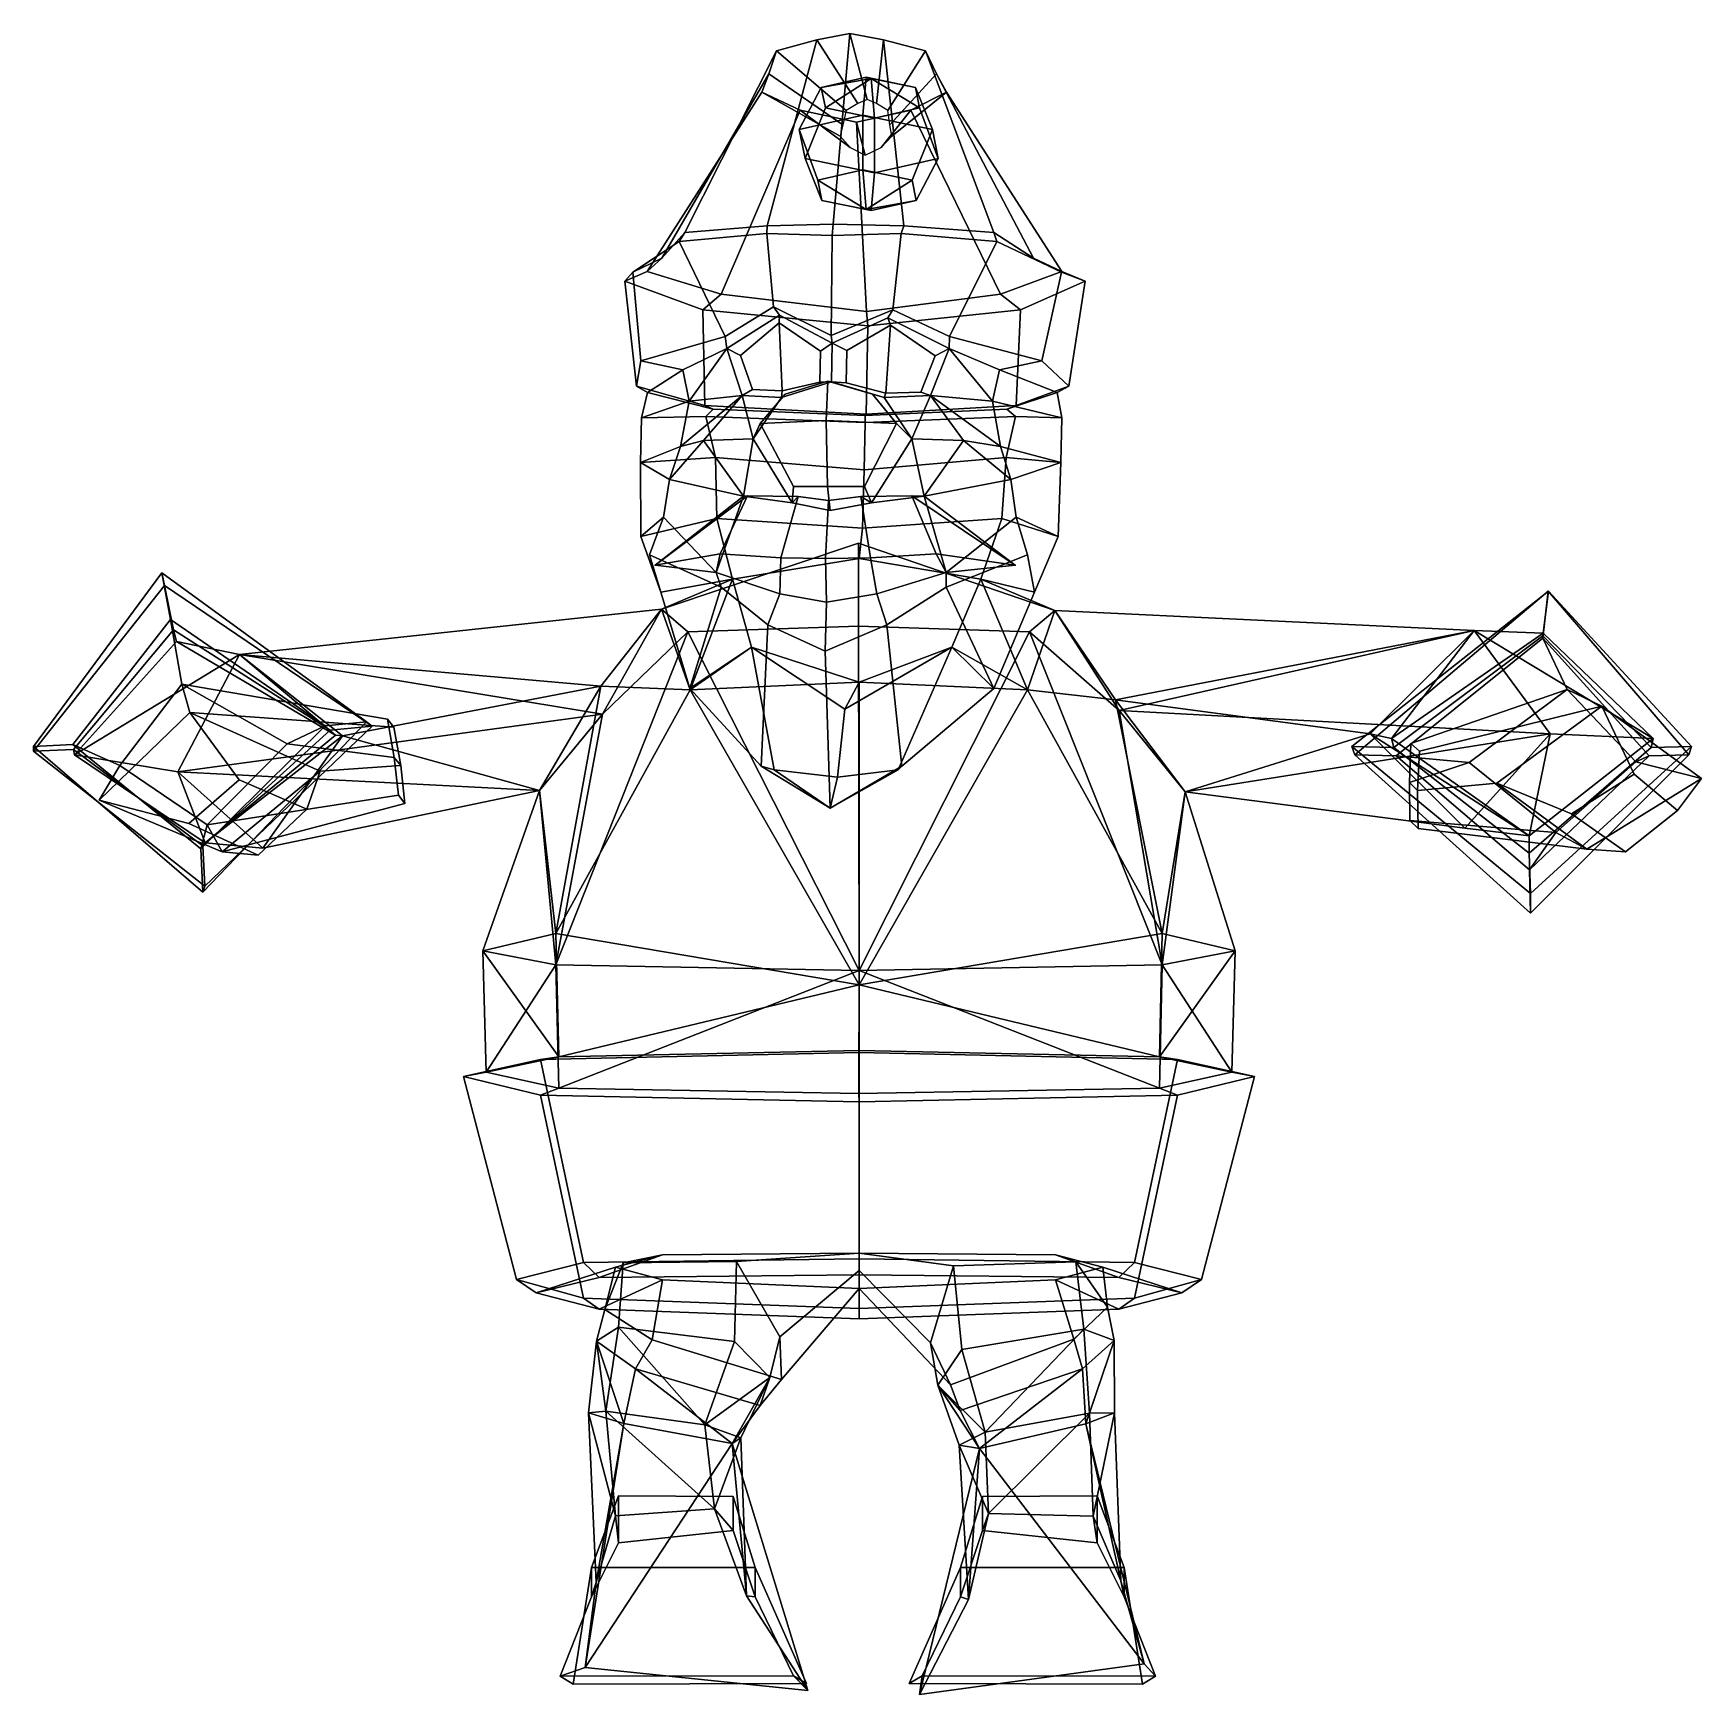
# Model space of a CAD drawing. Extents: x -239 to 241, y -156 to 322.
import ezdxf

# ---------------------------------------------------------------- set-up
doc = ezdxf.new("R2010")
doc.units = 0

msp = doc.modelspace()

# ---------------------------------------------------------------- linework, layer by layer
for p in [(-60.231552, 168.982422, 94.890114), (43.381996, 168.982422, 103.923332)]:
    msp.add_point(p)
for points in [[(-8.976509, 267.13028, 101.086876), (-4.242665, 322.035217, 46.466042), (-13.691126, 320.175903, 44.004959), (-28.045712, 266.629303, 91.978088)], [(0.818668, 303.000244, -12.185619), (-1.909174, 301.835876, -11.931035), (-13.691126, 320.175903, 44.004959), (-4.242665, 322.035217, 46.466042)], [(-8.976509, 267.13028, 101.086876), (11.38126, 266.629303, 95.415405), (5.489135, 320.175903, 45.677132), (-4.242665, 322.035217, 46.466042)], [(0.818668, 303.000244, -12.185619), (-4.242665, 322.035217, 46.466042), (5.489135, 320.175903, 45.677132), (3.461299, 301.835876, -11.462826)], [(-51.698254, 264.692169, 77.04306), (-28.045712, 266.629303, 91.978088), (-13.691126, 320.175903, 44.004959), (-25.333649, 316.98999, 40.184338)], [(-1.909174, 301.835876, -11.931035), (-5.310056, 299.840698, -11.383793), (-25.333649, 316.98999, 40.184338), (-13.691126, 320.175903, 44.004959)], [(3.461299, 301.835876, -11.462826), (5.489135, 320.175903, 45.677132), (17.617163, 316.98999, 43.928875), (6.716172, 299.840698, -10.33532)], [(37.261456, 264.692169, 84.798729), (17.617163, 316.98999, 43.928875), (5.489135, 320.175903, 45.677132), (11.38126, 266.629303, 95.415405)], [(-58.33469, 257.368896, 49.074085), (-51.698254, 264.692169, 77.04306), (-25.333649, 316.98999, 40.184338), (-27.502167, 310.42807, 34.216675)], [(-5.310056, 299.840698, -11.383793), (-6.207603, 295.731323, -9.7242), (-27.502167, 310.42807, 34.216675), (-25.333649, 316.98999, 40.184338)], [(6.716172, 299.840698, -10.33532), (17.617163, 316.98999, 43.928875), (20.785654, 310.42804, 38.426502), (7.312986, 295.731323, -8.545445)], [(48.637753, 257.368896, 58.400143), (20.785654, 310.42804, 38.426502), (17.617163, 316.98999, 43.928875), (37.261456, 264.692169, 84.798729)], [(-62.593197, 253.530212, 25.729593), (-58.33469, 257.368896, 49.074085), (-27.502167, 310.42807, 34.216675), (-29.541946, 305.134918, 29.377575)], [(-6.207603, 295.731323, -9.7242), (-7.012961, 292.416534, -8.392593), (-29.541946, 305.134918, 29.377575), (-27.502167, 310.42807, 34.216675)], [(-0.463125, 298.529358, 2.63184), (0.52549, 309.420105, -8.707811), (-12.435905, 306.485168, -16.726852), (-18.793327, 294.378754, -8.70878)], [(0.52549, 309.420105, -8.707811), (1.922589, 309.06842, -24.732885), (-12.435905, 306.485168, -16.726852)], [(-12.435905, 306.485168, -16.726852), (1.922589, 309.06842, -24.732885), (-11.243765, 300.615265, -30.400995)], [(1.922589, 309.06842, -24.732885), (2.909775, 297.680298, -36.056152), (-11.243765, 300.615265, -30.400995)], [(-0.463125, 298.529358, 2.63184), (19.553011, 294.378723, -5.365662), (14.679057, 306.485138, -14.36291), (0.52549, 309.420105, -8.707811)], [(0.52549, 309.420105, -8.707811), (14.679057, 306.485138, -14.36291), (1.922589, 309.06842, -24.732885)], [(1.922589, 309.06842, -24.732885), (15.871198, 300.615265, -28.037054), (2.909775, 297.680298, -36.056152)], [(14.679057, 306.485138, -14.36291), (15.871198, 300.615265, -28.037054), (1.922589, 309.06842, -24.732885)], [(7.312986, 295.731323, -8.545445), (20.785654, 310.42804, 38.426502), (23.632061, 305.134918, 34.01339), (7.875761, 292.416534, -7.094563)], [(56.871742, 253.530212, 36.144768), (23.632061, 305.134918, 34.01339), (20.785654, 310.42804, 38.426502), (48.637753, 257.368896, 58.400143)], [(-41.290611, 246.978546, 6.914096), (-62.593197, 253.530212, 25.729593), (-29.541946, 305.134918, 29.377575), (-18.470539, 299.960724, 25.78631)], [(-7.012961, 292.416534, -8.392593), (-4.141924, 289.176239, -6.771958), (-18.470539, 299.960724, 25.78631), (-29.541946, 305.134918, 29.377575)], [(-18.793327, 294.378754, -8.70878), (-12.435905, 306.485168, -16.726852), (-11.243765, 300.615265, -30.400995), (-17.10738, 286.077423, -28.047014)], [(7.875761, 292.416534, -7.094563), (23.632061, 305.134918, 34.01339), (13.349138, 299.960724, 28.560413), (4.767585, 289.176239, -5.995207)], [(39.146526, 246.978516, 13.926754), (13.349138, 299.960724, 28.560413), (23.632061, 305.134918, 34.01339), (56.871742, 253.530212, 36.144768)], [(19.553011, 294.378723, -5.365662), (21.238958, 286.077423, -24.703896), (15.871198, 300.615265, -28.037054), (14.679057, 306.485138, -14.36291)], [(0.565915, 241.980743, -8.367393), (-41.290611, 246.978546, 6.914096), (-18.470539, 299.960724, 25.78631), (-2.2951, 296.474945, 24.126839)], [(-0.463125, 298.529358, 2.63184), (-18.793327, 294.378754, -8.70878), (-13.425535, 279.840912, -5.375561), (-0.46414, 282.775848, 2.64348)], [(-4.141924, 289.176239, -6.771958), (0.232955, 286.993286, -5.467393), (-2.2951, 296.474945, 24.126839), (-18.470539, 299.960724, 25.78631)], [(-11.243765, 300.615265, -30.400995), (2.909775, 297.680298, -36.056152), (2.908762, 281.926758, -36.04454), (-17.10738, 286.077423, -28.047014)], [(0.565915, 241.980743, -8.367393), (-2.2951, 296.474945, 24.126839), (13.349138, 299.960724, 28.560413), (39.146526, 246.978516, 13.926754)], [(4.767585, 289.176239, -5.995207), (13.349138, 299.960724, 28.560413), (-2.2951, 296.474945, 24.126839), (0.232955, 286.993286, -5.467393)], [(-0.463125, 298.529358, 2.63184), (-0.46414, 282.775848, 2.64348), (13.689425, 279.840912, -3.01162), (19.553011, 294.378723, -5.365662)], [(15.871198, 300.615265, -28.037054), (21.238958, 286.077423, -24.703896), (2.908762, 281.926758, -36.04454), (2.909775, 297.680298, -36.056152)], [(-18.793327, 294.378754, -8.70878), (-17.10738, 286.077423, -28.047014), (-12.233395, 273.971008, -19.049704), (-13.425535, 279.840912, -5.375561)], [(19.553011, 294.378723, -5.365662), (13.689425, 279.840912, -3.01162), (14.881565, 273.971008, -16.685762), (21.238958, 286.077423, -24.703896)], [(-12.233395, 273.971008, -19.049704), (-17.10738, 286.077423, -28.047014), (2.908762, 281.926758, -36.04454), (1.920146, 271.036041, -24.704863)], [(14.881565, 273.971008, -16.685762), (1.920146, 271.036041, -24.704863), (2.908762, 281.926758, -36.04454), (21.238958, 286.077423, -24.703896)], [(-0.46414, 282.775848, 2.64348), (-13.425535, 279.840912, -5.375561), (0.523032, 271.387756, -8.67973)], [(-13.425535, 279.840912, -5.375561), (-12.233395, 273.971008, -19.049704), (0.523032, 271.387756, -8.67973)], [(-0.46414, 282.775848, 2.64348), (0.523032, 271.387756, -8.67973), (13.689425, 279.840912, -3.01162)], [(13.689425, 279.840912, -3.01162), (0.523032, 271.387756, -8.67973), (14.881565, 273.971008, -16.685762)], [(0.523032, 271.387756, -8.67973), (-12.233395, 273.971008, -19.049704), (1.920146, 271.036041, -24.704863)], [(0.523032, 271.387756, -8.67973), (1.920146, 271.036041, -24.704863), (14.881565, 273.971008, -16.685762)], [(-53.341656, 262.119171, 81.589188), (-51.698254, 264.692169, 77.04306), (-58.33469, 257.368896, 49.074085), (-66.732491, 253.345886, 49.849968)], [(-28.088926, 264.484558, 96.948776), (-28.045712, 266.629303, 91.978088), (-51.698254, 264.692169, 77.04306), (-53.341656, 262.119171, 81.589188)], [(-26.148636, 243.309387, 101.829102), (-28.088926, 264.484558, 96.948776), (-53.341656, 262.119171, 81.589188), (-40.084221, 234.811676, 89.649719)], [(-9.295127, 263.876404, 104.741516), (-8.976509, 267.13028, 101.086876), (-28.045712, 266.629303, 91.978088), (-28.088926, 264.484558, 96.948776)], [(-9.553574, 235.079193, 107.705963), (-9.295127, 263.876404, 104.741516), (-28.088926, 264.484558, 96.948776), (-26.148636, 243.309387, 101.829102)], [(-9.553574, 235.079193, 107.705963), (8.202596, 242.506836, 104.912987), (10.563654, 264.484558, 100.318581), (-9.295127, 263.876404, 104.741516)], [(-9.295127, 263.876404, 104.741516), (10.563654, 264.484558, 100.318581), (11.38126, 266.629303, 95.415405), (-8.976509, 267.13028, 101.086876)], [(8.202596, 242.506836, 104.912987), (24.509817, 234.811676, 95.281151), (38.093365, 262.119171, 89.560661), (10.563654, 264.484558, 100.318581)], [(10.563654, 264.484558, 100.318581), (38.093365, 262.119171, 89.560661), (37.261456, 264.692169, 84.798729), (11.38126, 266.629303, 95.415405)], [(38.093365, 262.119171, 89.560661), (56.77459, 253.345886, 60.617542), (48.637753, 257.368896, 58.400143), (37.261456, 264.692169, 84.798729)], [(-40.084221, 234.811676, 89.649719), (-53.341656, 262.119171, 81.589188), (-66.732491, 253.345886, 49.849968), (-64.344826, 227.817139, 69.059875)], [(24.509817, 234.811676, 95.281151), (51.098713, 227.817139, 79.124458), (56.77459, 253.345886, 60.617542), (38.093365, 262.119171, 89.560661)], [(-66.732491, 253.345886, 49.849968), (-58.33469, 257.368896, 49.074085), (-62.593197, 253.530212, 25.729593), (-69.004715, 250.745514, 23.805176)], [(56.77459, 253.345886, 60.617542), (63.519547, 250.745514, 35.358883), (56.871742, 253.530212, 36.144768), (48.637753, 257.368896, 58.400143)], [(-69.004715, 250.745514, 23.805176), (-62.593197, 253.530212, 25.729593), (-41.290611, 246.978546, 6.914096), (-46.509117, 242.450043, 3.11534)], [(-64.344826, 227.817139, 69.059875), (-66.732491, 253.345886, 49.849968), (-69.004715, 250.745514, 23.805176), (-65.674843, 220.526672, 31.658192)], [(-65.674843, 220.526672, 31.658192), (-69.004715, 250.745514, 23.805176), (-46.509117, 242.450043, 3.11534), (-45.999928, 214.930542, 7.583394)], [(63.519547, 250.745514, 35.358883), (44.943676, 242.450043, 11.088362), (39.146526, 246.978516, 13.926754), (56.871742, 253.530212, 36.144768)], [(58.880962, 220.526672, 42.517197), (43.66898, 214.930542, 15.400894), (44.943676, 242.450043, 11.088362), (63.519547, 250.745514, 35.358883)], [(51.098713, 227.817139, 79.124458), (58.880962, 220.526672, 42.517197), (63.519547, 250.745514, 35.358883), (56.77459, 253.345886, 60.617542)], [(-46.509117, 242.450043, 3.11534), (-41.290611, 246.978546, 6.914096), (0.565915, 241.980743, -8.367393), (0.924355, 237.886658, -12.478804)], [(44.943676, 242.450043, 11.088362), (0.924355, 237.886658, -12.478804), (0.565915, 241.980743, -8.367393), (39.146526, 246.978516, 13.926754)], [(-45.999928, 214.930542, 7.583394), (-46.509117, 242.450043, 3.11534), (0.924355, 237.886658, -12.478804), (0.538297, 212.473389, -8.050615)], [(-26.148636, 243.309387, 101.829102), (-40.084221, 234.811676, 89.649719), (-39.666508, 231.334106, 88.228615), (-24.477673, 240.943604, 100.724274)], [(-24.527029, 238.771423, 98.310074), (-24.477673, 240.943604, 100.724274), (-39.666508, 231.334106, 88.228615), (-35.651596, 229.374573, 88.470383)], [(-9.553574, 235.079193, 107.705963), (-26.148636, 243.309387, 101.829102), (-24.477673, 240.943604, 100.724274), (-9.314899, 232.882263, 104.9683)], [(-24.527029, 238.771423, 98.310074), (-12.645345, 230.628937, 101.891884), (-9.314899, 232.882263, 104.9683), (-24.477673, 240.943604, 100.724274)], [(-9.553574, 235.079193, 107.705963), (-9.314899, 232.882263, 104.9683), (6.748029, 240.141052, 103.535667), (8.202596, 242.506836, 104.912987)], [(43.66898, 214.930542, 15.400894), (0.538297, 212.473389, -8.050615), (0.924355, 237.886658, -12.478804), (44.943676, 242.450043, 11.088362)], [(8.202596, 242.506836, 104.912987), (6.748029, 240.141052, 103.535667), (24.344322, 231.334106, 93.809196), (24.509817, 234.811676, 95.281151)], [(-23.659212, 219.195313, 98.710976), (-24.527029, 238.771423, 98.310074), (-35.651596, 229.374573, 88.470383), (-32.265839, 219.564514, 92.776955)], [(-12.645345, 230.628937, 101.891884), (-24.527029, 238.771423, 98.310074), (-23.659212, 219.195313, 98.710976), (-12.805254, 221.659668, 103.726082)], [(7.479928, 238.05835, 100.976608), (6.748029, 240.141052, 103.535667), (-9.314899, 232.882263, 104.9683), (-5.065332, 230.767273, 102.719467)], [(-5.065332, 230.767273, 102.719467), (-5.246034, 221.434814, 104.792175), (6.177587, 218.517365, 100.750999), (7.479928, 238.05835, 100.976608)], [(6.177587, 218.517365, 100.750999), (16.255995, 218.816406, 95.247429), (20.328224, 229.21817, 90.839859), (7.479928, 238.05835, 100.976608)], [(7.479928, 238.05835, 100.976608), (20.328224, 229.21817, 90.839859), (24.344322, 231.334106, 93.809196), (6.748029, 240.141052, 103.535667)], [(-52.294617, 225.233368, 70.91201), (-39.666508, 231.334106, 88.228615), (-40.084221, 234.811676, 89.649719), (-64.344826, 227.817139, 69.059875)], [(-50.451431, 216.21579, 72.484009), (-39.666508, 231.334106, 88.228615), (-52.294617, 225.233368, 70.91201)], [(-35.196602, 217.845032, 93.723579), (-39.666508, 231.334106, 88.228615), (-50.451431, 216.21579, 72.484009)], [(-32.265839, 219.564514, 92.776955), (-35.651596, 229.374573, 88.470383), (-39.666508, 231.334106, 88.228615), (-35.196602, 217.845032, 93.723579)], [(-12.805254, 221.659668, 103.726082), (-9.512732, 221.765961, 107.237495), (-9.314899, 232.882263, 104.9683), (-12.645345, 230.628937, 101.891884)], [(-5.246034, 221.434814, 104.792175), (-5.065332, 230.767273, 102.719467), (-9.314899, 232.882263, 104.9683), (-9.512732, 221.765961, 107.237495)], [(16.255995, 218.816406, 95.247429), (18.990957, 217.845032, 98.447746), (24.344322, 231.334106, 93.809196), (20.328224, 229.21817, 90.839859)], [(18.990957, 217.845032, 98.447746), (36.822369, 216.21579, 80.092705), (24.344322, 231.334106, 93.809196)], [(38.909782, 225.233368, 78.86338), (51.098713, 227.817139, 79.124458), (24.509817, 234.811676, 95.281151), (24.344322, 231.334106, 93.809196)], [(36.822369, 216.21579, 80.092705), (38.909782, 225.233368, 78.86338), (24.344322, 231.334106, 93.809196)], [(-64.344826, 227.817139, 69.059875), (-65.674843, 220.526672, 31.658192), (-62.508274, 218.661682, 33.396038), (-52.294617, 225.233368, 70.91201)], [(51.098713, 227.817139, 79.124458), (38.909782, 225.233368, 78.86338), (55.461437, 218.661682, 43.680855), (58.880962, 220.526672, 42.517197)], [(-52.294617, 225.233368, 70.91201), (-62.508274, 218.661682, 33.396038), (-64.181419, 211.426605, 35.266022), (-50.451431, 216.21579, 72.484009)], [(-10.980283, 210.678406, 127.045677), (-10.510951, 221.969788, 121.662308), (-22.815342, 218.169861, 117.459999), (-30.050045, 209.789001, 118.968727)], [(-10.510951, 221.969788, 121.662308), (-9.512732, 221.765961, 107.237495), (-23.83688, 217.262848, 101.127579), (-22.815342, 218.169861, 117.459999)], [(-23.659212, 219.195313, 98.710976), (-23.83688, 217.262848, 101.127579), (-9.512732, 221.765961, 107.237495), (-12.805254, 221.659668, 103.726082)], [(-10.980283, 210.678406, 127.045677), (9.19948, 209.789001, 122.390572), (2.335007, 218.169861, 119.652657), (-10.510951, 221.969788, 121.662308)], [(-10.510951, 221.969788, 121.662308), (2.335007, 218.169861, 119.652657), (5.652622, 217.262848, 103.698532), (-9.512732, 221.765961, 107.237495)], [(6.177587, 218.517365, 100.750999), (-5.246034, 221.434814, 104.792175), (-9.512732, 221.765961, 107.237495), (5.652622, 217.262848, 103.698532)], [(38.909782, 225.233368, 78.86338), (36.822369, 216.21579, 80.092705), (56.785736, 211.426575, 45.81216), (55.461437, 218.661682, 43.680855)], [(-65.674843, 220.526672, 31.658192), (-45.999928, 214.930542, 7.583394), (-43.523056, 213.937988, 8.949109), (-62.508274, 218.661682, 33.396038)], [(-50.451431, 216.21579, 72.484009), (-64.181419, 211.426605, 35.266022), (-64.517166, 198.552063, 38.866322), (-52.995964, 203.179382, 73.556511)], [(-64.181419, 211.426605, 35.266022), (-62.508274, 218.661682, 33.396038), (-43.523056, 213.937988, 8.949109), (-45.652813, 211.80957, 6.75397)], [(-52.995964, 203.179382, 73.556511), (-35.196602, 217.845032, 93.723579), (-50.451431, 216.21579, 72.484009)], [(-46.38707, 204.9198, 97.390678), (-35.196602, 217.845032, 93.723579), (-52.995964, 203.179382, 73.556511)], [(-46.38707, 204.9198, 97.390678), (-32.071087, 205.405701, 101.649345), (-35.196602, 217.845032, 93.723579)], [(-23.659212, 219.195313, 98.710976), (-32.265839, 219.564514, 92.776955), (-35.196602, 217.845032, 93.723579), (-23.83688, 217.262848, 101.127579)], [(-32.071087, 205.405701, 101.649345), (-23.83688, 217.262848, 101.127579), (-35.196602, 217.845032, 93.723579)], [(-30.050045, 209.789001, 118.968727), (-22.815342, 218.169861, 117.459999), (-23.83688, 217.262848, 101.127579), (-32.071087, 205.405701, 101.649345)], [(9.19948, 209.789001, 122.390572), (13.672314, 205.405701, 105.637337), (5.652622, 217.262848, 103.698532), (2.335007, 218.169861, 119.652657)], [(6.177587, 218.517365, 100.750999), (5.652622, 217.262848, 103.698532), (18.990957, 217.845032, 98.447746), (16.255995, 218.816406, 95.247429)], [(13.672314, 205.405701, 105.637337), (18.990957, 217.845032, 98.447746), (5.652622, 217.262848, 103.698532)], [(28.50927, 204.919769, 103.92028), (18.990957, 217.845032, 98.447746), (13.672314, 205.405701, 105.637337)], [(28.50927, 204.919769, 103.92028), (39.142929, 203.179382, 81.589348), (18.990957, 217.845032, 98.447746)], [(39.142929, 203.179382, 81.589348), (36.822369, 216.21579, 80.092705), (18.990957, 217.845032, 98.447746)], [(36.822369, 216.21579, 80.092705), (39.142929, 203.179382, 81.589348), (56.493393, 198.552063, 49.416245), (56.785736, 211.426575, 45.81216)], [(58.880962, 220.526672, 42.517197), (55.461437, 218.661682, 43.680855), (40.993141, 213.937988, 16.317387), (43.66898, 214.930542, 15.400894)], [(56.785736, 211.426575, 45.81216), (43.470623, 211.80957, 14.523915), (40.993141, 213.937988, 16.317387), (55.461437, 218.661682, 43.680855)], [(-64.517166, 198.552063, 38.866322), (-64.181419, 211.426605, 35.266022), (-45.652813, 211.80957, 6.75397), (-42.901981, 200.020264, 6.803941)], [(-45.999928, 214.930542, 7.583394), (0.538297, 212.473389, -8.050615), (0.21806, 212.123108, -4.377407), (-43.523056, 213.937988, 8.949109)], [(-45.652813, 211.80957, 6.75397), (-43.523056, 213.937988, 8.949109), (0.21806, 212.123108, -4.377407), (0.209795, 210.078674, -4.282599)], [(-42.901981, 200.020264, 6.803941), (-45.652813, 211.80957, 6.75397), (0.209795, 210.078674, -4.282599), (-0.048642, 196.44693, -1.318261)], [(40.752647, 200.020264, 14.097106), (-0.048642, 196.44693, -1.318261), (0.209795, 210.078674, -4.282599), (43.470623, 211.80957, 14.523915)], [(43.470623, 211.80957, 14.523915), (0.209795, 210.078674, -4.282599), (0.21806, 212.123108, -4.377407), (40.993141, 213.937988, 16.317387)], [(43.66898, 214.930542, 15.400894), (40.993141, 213.937988, 16.317387), (0.21806, 212.123108, -4.377407), (0.538297, 212.473389, -8.050615)], [(56.493393, 198.552063, 49.416245), (40.752647, 200.020264, 14.097106), (43.470623, 211.80957, 14.523915), (56.785736, 211.426575, 45.81216)], [(-20.413301, 191.617035, 116.942299), (-30.050045, 209.789001, 118.968727), (-32.071087, 205.405701, 101.649345), (-20.778475, 186.903931, 104.436325)], [(-10.633719, 191.673553, 123.070496), (-10.980283, 210.678406, 127.045677), (-30.050045, 209.789001, 118.968727), (-20.413301, 191.617035, 116.942299)], [(-10.633719, 191.673553, 123.070496), (0.058795, 191.617035, 118.727097), (9.19948, 209.789001, 122.390572), (-10.980283, 210.678406, 127.045677)], [(0.058795, 191.617035, 118.727097), (2.067787, 186.903931, 106.428101), (13.672314, 205.405701, 105.637337), (9.19948, 209.789001, 122.390572)], [(-52.995964, 203.179382, 73.556511), (-64.517166, 198.552063, 38.866322), (-56.093296, 193.652527, 73.781647)], [(-56.093296, 193.652527, 73.781647), (-46.38707, 204.9198, 97.390678), (-52.995964, 203.179382, 73.556511)], [(-34.815727, 188.859619, 97.033806), (-46.38707, 204.9198, 97.390678), (-56.093296, 193.652527, 73.781647)], [(-34.815727, 188.859619, 97.033806), (-32.071087, 205.405701, 101.649345), (-46.38707, 204.9198, 97.390678)], [(-20.778475, 186.903931, 104.436325), (-32.071087, 205.405701, 101.649345), (-34.815727, 188.859619, 97.033806)], [(2.067787, 186.903931, 106.428101), (17.174257, 188.859619, 101.566391), (13.672314, 205.405701, 105.637337)], [(17.174257, 188.859619, 101.566391), (28.50927, 204.919769, 103.92028), (13.672314, 205.405701, 105.637337)], [(17.174257, 188.859619, 101.566391), (42.154572, 193.652527, 82.347076), (28.50927, 204.919769, 103.92028)], [(42.154572, 193.652527, 82.347076), (39.142929, 203.179382, 81.589348), (28.50927, 204.919769, 103.92028)], [(39.142929, 203.179382, 81.589348), (42.154572, 193.652527, 82.347076), (56.493393, 198.552063, 49.416245)], [(-64.405846, 177.278168, 42.613575), (-64.517166, 198.552063, 38.866322), (-42.901981, 200.020264, 6.803941), (-42.535248, 182.461487, 11.724595)], [(-57.812733, 182.808472, 75.015884), (-56.093296, 193.652527, 73.781647), (-64.517166, 198.552063, 38.866322), (-64.405846, 177.278168, 42.613575)], [(-42.535248, 182.461487, 11.724595), (-42.901981, 200.020264, 6.803941), (-0.048642, 196.44693, -1.318261), (-0.596883, 179.679077, 4.970216)], [(39.53994, 182.461487, 18.88006), (-0.596883, 179.679077, 4.970216), (-0.048642, 196.44693, -1.318261), (40.752647, 200.020264, 14.097106)], [(55.735302, 177.278168, 53.087704), (39.53994, 182.461487, 18.88006), (40.752647, 200.020264, 14.097106), (56.493393, 198.552063, 49.416245)], [(43.634487, 182.808472, 83.860237), (55.735302, 177.278168, 53.087704), (56.493393, 198.552063, 49.416245), (42.154572, 193.652527, 82.347076)], [(-57.812733, 182.808472, 75.015884), (-42.659431, 166.865387, 105.16317), (-34.815727, 188.859619, 97.033806), (-56.093296, 193.652527, 73.781647)], [(43.634487, 182.808472, 83.860237), (42.154572, 193.652527, 82.347076), (17.174257, 188.859619, 101.566391), (23.492851, 166.865387, 110.93045)], [(-41.498981, 172.304016, 114.845505), (-33.680626, 188.986328, 111.257683), (-60.231552, 168.982422, 94.890114)], [(-33.680626, 188.986328, 111.257683), (-34.815727, 188.859619, 97.033806), (-60.231552, 168.982422, 94.890114)], [(-60.231552, 168.982422, 94.890114), (-34.815727, 188.859619, 97.033806), (-42.659431, 166.865387, 105.16317)], [(-19.051407, 188.738525, 112.678864), (-33.680626, 188.986328, 111.257683), (-41.498981, 172.304016, 114.845505), (-24.123346, 171.078613, 125.24984)], [(-33.680626, 188.986328, 111.257683), (-19.051407, 188.738525, 112.678864), (-20.778475, 186.903931, 104.436325), (-34.815727, 188.859619, 97.033806)], [(-24.123346, 171.078613, 125.24984), (-11.242414, 170.951508, 127.077415), (-10.306268, 187.635132, 116.339561), (-19.051407, 188.738525, 112.678864)], [(-10.633719, 191.673553, 123.070496), (-20.413301, 191.617035, 116.942299), (-20.778475, 186.903931, 104.436325), (-9.892959, 184.784058, 111.598801)], [(-10.306268, 187.635132, 116.339561), (-9.892959, 184.784058, 111.598801), (-20.778475, 186.903931, 104.436325), (-19.051407, 188.738525, 112.678864)], [(1.760447, 171.078613, 127.506432), (-1.059583, 188.738525, 114.247429), (-10.306268, 187.635132, 116.339561), (-11.242414, 170.951508, 127.077415)], [(-10.633719, 191.673553, 123.070496), (-9.892959, 184.784058, 111.598801), (2.067787, 186.903931, 106.428101), (0.058795, 191.617035, 118.727097)], [(-10.306268, 187.635132, 116.339561), (-1.059583, 188.738525, 114.247429), (2.067787, 186.903931, 106.428101), (-9.892959, 184.784058, 111.598801)], [(-1.059583, 188.738525, 114.247429), (1.760447, 171.078613, 127.506432), (20.674398, 172.304016, 120.2659), (13.594862, 188.986328, 115.37925)], [(13.594862, 188.986328, 115.37925), (17.174257, 188.859619, 101.566391), (2.067787, 186.903931, 106.428101), (-1.059583, 188.738525, 114.247429)], [(20.674398, 172.304016, 120.2659), (43.381996, 168.982422, 103.923332), (13.594862, 188.986328, 115.37925)], [(13.594862, 188.986328, 115.37925), (43.381996, 168.982422, 103.923332), (17.174257, 188.859619, 101.566391)], [(43.381996, 168.982422, 103.923332), (23.492851, 166.865387, 110.93045), (17.174257, 188.859619, 101.566391)], [(-58.614517, 161.218781, 49.050873), (-61.903034, 171.967041, 79.064362), (-57.812733, 182.808472, 75.015884), (-64.405846, 177.278168, 42.613575)], [(-57.812733, 182.808472, 75.015884), (-61.903034, 171.967041, 79.064362), (-41.231697, 162.67276, 96.652519), (-42.659431, 166.865387, 105.16317)], [(43.634487, 182.808472, 83.860237), (23.492851, 166.865387, 110.93045), (23.55941, 162.67276, 102.301125), (46.962498, 171.967041, 88.555458)], [(48.91737, 161.218781, 58.425697), (55.735302, 177.278168, 53.087704), (43.634487, 182.808472, 83.860237), (46.962498, 171.967041, 88.555458)], [(-58.614517, 161.218781, 49.050873), (-64.405846, 177.278168, 42.613575), (-42.535248, 182.461487, 11.724595), (-37.966927, 164.967621, 35.907822)], [(-37.966927, 164.967621, 35.907822), (-42.535248, 182.461487, 11.724595), (-0.596883, 179.679077, 4.970216), (-1.564477, 170.880676, 12.292314)], [(33.534233, 164.967621, 38.327366), (-1.564477, 170.880676, 12.292314), (-0.596883, 179.679077, 4.970216), (39.53994, 182.461487, 18.88006)], [(48.91737, 161.218781, 58.425697), (33.534233, 164.967621, 38.327366), (39.53994, 182.461487, 18.88006), (55.735302, 177.278168, 53.087704)], [(-1.695257, 175.347839, 9.903462), (-1.710421, 151.412323, -43.964493), (-50.833595, 149.826965, -33.197601), (-58.422523, 156.347229, 7.054736)], [(-1.695257, 175.347839, 9.903462), (-58.422523, 156.347229, 7.054736), (-37.966927, 164.967621, 35.907822), (-1.564477, 170.880676, 12.292314)], [(-1.695257, 175.347839, 9.903462), (54.7705, 155.942017, 6.902071), (47.529945, 149.826965, -33.197605), (-1.710421, 151.412323, -43.964493)], [(-1.564477, 170.880676, 12.292314), (33.534233, 164.967621, 38.327366), (54.7705, 155.942017, 6.902071), (-1.695257, 175.347839, 9.903462)], [(-41.231697, 162.67276, 96.652519), (-61.903034, 171.967041, 79.064362), (-58.614517, 161.218781, 49.050873), (-50.238277, 133.50885, 69.009827)], [(-42.659431, 166.865387, 105.16317), (-41.498981, 172.304016, 114.845505), (-60.231552, 168.982422, 94.890114)], [(-24.123346, 171.078613, 125.24984), (-41.498981, 172.304016, 114.845505), (-42.659431, 166.865387, 105.16317), (-24.354839, 160.747192, 116.37262)], [(-11.242414, 170.951508, 127.077415), (-24.123346, 171.078613, 125.24984), (-24.354839, 160.747192, 116.37262), (-10.915744, 158.399719, 123.330421)], [(-11.242414, 170.951508, 127.077415), (-10.915744, 158.399719, 123.330421), (3.524637, 160.747192, 118.8032), (1.760447, 171.078613, 127.506432)], [(1.760447, 171.078613, 127.506432), (3.524637, 160.747192, 118.8032), (23.492851, 166.865387, 110.93045), (20.674398, 172.304016, 120.2659)], [(23.492851, 166.865387, 110.93045), (43.381996, 168.982422, 103.923332), (20.674398, 172.304016, 120.2659)], [(23.55941, 162.67276, 102.301125), (37.213638, 133.50885, 76.634041), (48.91737, 161.218781, 58.425697), (46.962498, 171.967041, 88.555458)], [(-239.274063, 116.824371, 120.852943), (-202.326904, 166.769562, 118.676964), (-201.472046, 163.14325, 86.496498), (-239.239777, 115.460602, 87.759834)], [(-239.274063, 116.824371, 120.852943), (-227.899231, 117.378418, 121.086777), (-199.772781, 153.415039, 119.329216), (-202.326904, 166.769562, 118.676964)], [(-141.758102, 122.71994, 89.651955), (-201.472046, 163.14325, 86.496498), (-202.326904, 166.769562, 118.676964), (-143.359482, 123.96701, 122.714653)], [(-143.359482, 123.96701, 122.714653), (-202.326904, 166.769562, 118.676964), (-199.772781, 153.415039, 119.329216), (-155.236664, 122.78952, 122.497154)], [(-50.238277, 133.50885, 69.009827), (-58.614517, 161.218781, 49.050873), (-37.966927, 164.967621, 35.907822), (-32.490253, 145.393188, 68.161522)], [(-58.422523, 156.347229, 7.054736), (-50.219868, 133.143677, 68.996384), (-37.966927, 164.967621, 35.907822)], [(-50.219868, 133.143677, 68.996384), (-32.490253, 145.393188, 68.161522), (-37.966927, 164.967621, 35.907822)], [(-27.789251, 151.876221, 119.126007), (-24.354839, 160.747192, 116.37262), (-42.659431, 166.865387, 105.16317), (-41.231697, 162.67276, 96.652519)], [(6.430763, 151.876221, 122.109367), (23.55941, 162.67276, 102.301125), (23.492851, 166.865387, 110.93045), (3.524637, 160.747192, 118.8032)], [(37.213638, 133.50885, 76.634041), (25.160028, 145.393188, 70.917778), (33.534233, 164.967621, 38.327366), (48.91737, 161.218781, 58.425697)], [(46.956097, 133.143677, 68.996384), (33.534233, 164.967621, 38.327366), (25.160028, 145.393188, 70.917778)], [(54.7705, 155.942017, 6.902071), (33.534233, 164.967621, 38.327366), (46.956097, 133.143677, 68.996384)], [(-239.239777, 115.460602, 87.759834), (-201.472046, 163.14325, 86.496498), (-198.953461, 150.403137, 87.120583), (-227.690628, 115.982452, 87.999069)], [(-141.758102, 122.71994, 89.651955), (-153.840881, 121.481964, 89.432495), (-198.953461, 150.403137, 87.120583), (-201.472046, 163.14325, 86.496498)], [(-29.784649, 111.154663, 105.340904), (-27.789251, 151.876221, 119.126007), (-41.231697, 162.67276, 96.652519), (-50.238277, 133.50885, 69.009827)], [(-11.308478, 144.281006, 127.83519), (-10.915744, 158.399719, 123.330421), (-24.354839, 160.747192, 116.37262), (-27.789251, 151.876221, 119.126007)], [(-11.308478, 144.281006, 127.83519), (6.430763, 151.876221, 122.109367), (3.524637, 160.747192, 118.8032), (-10.915744, 158.399719, 123.330421)], [(10.781547, 111.154663, 108.877541), (37.213638, 133.50885, 76.634041), (23.55941, 162.67276, 102.301125), (6.430763, 151.876221, 122.109367)], [(140.29155, 116.854309, 91.918579), (141.145523, 114.392059, 124.940842), (196.841797, 161.478912, 127.444763), (196.891373, 161.535522, 95.049431)], [(140.29155, 116.854309, 91.918579), (196.891373, 161.535522, 95.049431), (195.313416, 148.661255, 94.151886), (152.43486, 116.516632, 91.898819)], [(141.145523, 114.392059, 124.940842), (153.079315, 114.099426, 124.924133), (195.273453, 147.990112, 126.504425), (196.841797, 161.478912, 127.444763)], [(237.343689, 114.385162, 124.970131), (196.841797, 161.478912, 127.444763), (195.273453, 147.990112, 126.504425), (225.956711, 114.094177, 124.94632)], [(238.061432, 116.84729, 91.948349), (226.502945, 116.511322, 91.921364), (195.313416, 148.661255, 94.151886), (196.891373, 161.535522, 95.049431)], [(237.343689, 114.385162, 124.970131), (238.061432, 116.84729, 91.948349), (196.891373, 161.535522, 95.049431), (196.841797, 161.478912, 127.444763)], [(-75.853233, 134.23349, 55.074673), (-58.422523, 156.347229, 7.054736), (-179.910065, 143.318359, 1.422113)], [(-75.445961, 126.087219, -27.975996), (-179.910065, 143.318359, 1.422113), (-58.422523, 156.347229, 7.054736)], [(-75.853233, 134.23349, 55.074673), (-50.219868, 133.143677, 68.996384), (-58.422523, 156.347229, 7.054736)], [(-75.445961, 126.087219, -27.975996), (-58.422523, 156.347229, 7.054736), (-50.833595, 149.826965, -33.197601)], [(72.314598, 130.255676, 53.266705), (54.7705, 155.942017, 6.902071), (46.956097, 133.143677, 68.996384)], [(73.294868, 127.147705, -28.600008), (47.529945, 149.826965, -33.197605), (54.7705, 155.942017, 6.902071)], [(72.314598, 130.255676, 53.266705), (175.575714, 150.166779, 9.065005), (54.7705, 155.942017, 6.902071)], [(73.294868, 127.147705, -28.600008), (54.7705, 155.942017, 6.902071), (175.575714, 150.166779, 9.065005)], [(-214.419388, 111.393494, 116.545227), (-196.557648, 134.73407, 116.391762), (-199.772781, 153.415039, 119.329216), (-227.899231, 117.378418, 121.086777)], [(-227.690628, 115.982452, 87.999069), (-198.953461, 150.403137, 87.120583), (-198.038071, 147.037811, 51.133324), (-227.463135, 114.459991, 51.914165)], [(-166.241913, 117.564056, 113.087708), (-155.236664, 122.78952, 122.497154), (-199.772781, 153.415039, 119.329216), (-196.557648, 134.73407, 116.391762)], [(-198.038071, 147.037811, 51.133324), (-198.953461, 150.403137, 87.120583), (-153.840881, 121.481964, 89.432495), (-152.318649, 120.055908, 53.372726)], [(-88.813019, 54.003464, -65.388466), (-50.833595, 149.826965, -33.197601), (-1.558755, 52.352081, -102.560074)], [(-88.813019, 54.003464, -65.388466), (-75.445961, 126.087219, -27.975996), (-50.833595, 149.826965, -33.197601)], [(-1.558755, 52.352081, -102.560074), (-50.833595, 149.826965, -33.197601), (-1.710421, 151.412323, -43.964493)], [(-9.900901, 99.069641, 111.68988), (-11.308478, 144.281006, 127.83519), (-27.789251, 151.876221, 119.126007), (-29.784649, 111.154663, 105.340904)], [(-9.900901, 99.069641, 111.68988), (10.781547, 111.154663, 108.877541), (6.430763, 151.876221, 122.109367), (-11.308478, 144.281006, 127.83519)], [(-1.558755, 52.352081, -102.560074), (-1.710421, 151.412323, -43.964493), (47.529945, 149.826965, -33.197605)], [(85.695511, 54.003464, -65.388474), (-1.558755, 52.352081, -102.560074), (47.529945, 149.826965, -33.197605)], [(85.695511, 54.003464, -65.388474), (47.529945, 149.826965, -33.197605), (73.294868, 127.147705, -28.600008)], [(72.314598, 130.255676, 53.266705), (145.59436, 120.480286, 41.213375), (175.575714, 150.166779, 9.065005)], [(73.294868, 127.147705, -28.600008), (175.575714, 150.166779, 9.065005), (197.390106, 120.462402, -14.317717)], [(151.73201, 119.152771, 55.881962), (175.575714, 150.166779, 9.065005), (145.59436, 120.480286, 41.213375)], [(151.73201, 119.152771, 55.881962), (195.358109, 149.411041, 58.003822), (175.575714, 150.166779, 9.065005)], [(195.358109, 149.411041, 58.003822), (151.73201, 119.152771, 55.881962), (152.43486, 116.516632, 91.898819), (195.313416, 148.661255, 94.151886)], [(227.098663, 119.147339, 55.904903), (197.390106, 120.462402, -14.317717), (175.575714, 150.166779, 9.065005)], [(227.098663, 119.147339, 55.904903), (175.575714, 150.166779, 9.065005), (195.358109, 149.411041, 58.003822)], [(226.502945, 116.511322, 91.921364), (227.098663, 119.147339, 55.904903), (195.358109, 149.411041, 58.003822), (195.313416, 148.661255, 94.151886)], [(-227.463135, 114.459991, 51.914165), (-198.038071, 147.037811, 51.133324), (-179.910065, 143.318359, 1.422113)], [(-152.318649, 120.055908, 53.372726), (-179.910065, 143.318359, 1.422113), (-198.038071, 147.037811, 51.133324)], [(-29.784649, 111.154663, 105.340904), (-50.238277, 133.50885, 69.009827), (-32.490253, 145.393188, 68.161522), (-25.995071, 110.094452, 89.724617)], [(-1.558765, 135.335419, 80.118172), (-32.490253, 145.393188, 68.161522), (-50.219868, 133.143677, 68.996384)], [(-25.995071, 110.094452, 89.724617), (-32.490253, 145.393188, 68.161522), (-5.687445, 127.522034, 63.360367), (-7.766513, 107.998047, 87.207863)], [(-5.687445, 127.522034, 63.360367), (-32.490253, 145.393188, 68.161522), (-1.558765, 135.335419, 80.118172)], [(9.751514, 110.094452, 92.841072), (-7.766513, 107.998047, 87.207863), (-5.687445, 127.522034, 63.360367), (25.160028, 145.393188, 70.917778)], [(-5.687445, 127.522034, 63.360367), (-1.558765, 135.335419, 80.118172), (25.160028, 145.393188, 70.917778)], [(-1.558765, 135.335419, 80.118172), (46.956097, 133.143677, 68.996384), (25.160028, 145.393188, 70.917778)], [(10.781547, 111.154663, 108.877541), (9.751514, 110.094452, 92.841072), (25.160028, 145.393188, 70.917778), (37.213638, 133.50885, 76.634041)], [(174.142761, 112.264709, 118.284584), (202.271729, 133.266418, 115.164246), (195.273453, 147.990112, 126.504425), (153.079315, 114.099426, 124.924133)], [(222.075409, 112.406097, 108.978569), (225.956711, 114.094177, 124.94632), (195.273453, 147.990112, 126.504425), (202.271729, 133.266418, 115.164246)], [(-227.463135, 114.459991, 51.914165), (-179.910065, 143.318359, 1.422113), (-197.699295, 109.546783, -19.71707)], [(-75.445961, 126.087219, -27.975996), (-197.699295, 109.546783, -19.71707), (-179.910065, 143.318359, 1.422113)], [(-75.853233, 134.23349, 55.074673), (-179.910065, 143.318359, 1.422113), (-150.304138, 119.887848, 38.653759)], [(-152.318649, 120.055908, 53.372726), (-150.304138, 119.887848, 38.653759), (-179.910065, 143.318359, 1.422113)], [(-220.363876, 101.408356, 153.664032), (-194.186737, 126.583862, 153.019287), (-196.557648, 134.73407, 116.391762), (-214.419388, 111.393494, 116.545227)], [(-135.444443, 113.61911, 145.763916), (-166.241913, 117.564056, 113.087708), (-196.557648, 134.73407, 116.391762), (-137.286758, 124.738525, 147.22612)], [(-135.477356, 122.413971, 159.827118), (-137.286758, 124.738525, 147.22612), (-196.557648, 134.73407, 116.391762), (-194.186737, 126.583862, 153.019287)], [(-1.558767, 48.289215, 133.914856), (-1.558765, 135.335419, 80.118172), (-50.219868, 133.143677, 68.996384)], [(-1.558767, 48.289215, 133.914856), (46.956097, 133.143677, 68.996384), (-1.558765, 135.335419, 80.118172)], [(-93.579102, 104.123688, 11.546099), (-75.853233, 134.23349, 55.074673), (-150.304138, 119.887848, 38.653759)], [(-88.813026, 63.057251, 101.532845), (-75.853233, 134.23349, 55.074673), (-93.579102, 104.123688, 11.546099)], [(-88.813026, 63.057251, 101.532845), (-50.219868, 133.143677, 68.996384), (-75.853233, 134.23349, 55.074673)], [(-1.558767, 48.289215, 133.914856), (-50.219868, 133.143677, 68.996384), (-88.813026, 63.057251, 101.532845)], [(-1.558767, 48.289215, 133.914856), (85.695496, 63.057251, 101.532837), (46.956097, 133.143677, 68.996384)], [(85.695496, 63.057251, 101.532837), (72.314598, 130.255676, 53.266705), (46.956097, 133.143677, 68.996384)], [(85.695496, 63.057251, 101.532837), (92.298256, 103.768738, 9.01573), (72.314598, 130.255676, 53.266705)], [(92.298256, 103.768738, 9.01573), (145.59436, 120.480286, 41.213375), (72.314598, 130.255676, 53.266705)], [(156.886383, 106.425262, 157.204041), (157.348969, 117.730652, 158.275208), (202.271729, 133.266418, 115.164246), (174.142761, 112.264709, 118.284584)], [(159.822586, 115.493347, 170.778717), (212.332794, 128.426361, 146.572449), (202.271729, 133.266418, 115.164246), (157.348969, 117.730652, 158.275208)], [(241.025589, 107.585266, 138.708893), (222.075409, 112.406097, 108.978569), (202.271729, 133.266418, 115.164246), (212.332794, 128.426361, 146.572449)], [(-194.51181, 94.698486, 207.424713), (-180.007874, 107.253143, 217.796402), (-194.186737, 126.583862, 153.019287), (-220.363876, 101.408356, 153.664032)], [(-93.579102, 104.123688, 11.546099), (-197.699295, 109.546783, -19.71707), (-75.445961, 126.087219, -27.975996)], [(-160.498611, 98.816254, 214.556213), (-156.7005, 109.742828, 161.010406), (-194.186737, 126.583862, 153.019287), (-180.007874, 107.253143, 217.796402)], [(-133.510284, 111.310211, 158.368607), (-135.477356, 122.413971, 159.827118), (-194.186737, 126.583862, 153.019287), (-156.7005, 109.742828, 161.010406)], [(-88.813019, 54.003464, -65.388466), (-93.579102, 104.123688, 11.546099), (-75.445961, 126.087219, -27.975996)], [(85.695511, 54.003464, -65.388474), (73.294868, 127.147705, -28.600008), (92.298256, 103.768738, 9.01573)], [(92.298256, 103.768738, 9.01573), (73.294868, 127.147705, -28.600008), (197.390106, 120.462402, -14.317717)], [(159.241409, 104.184418, 169.749268), (182.093048, 106.259766, 165.197662), (212.332794, 128.426361, 146.572449), (159.822586, 115.493347, 170.778717)], [(203.569061, 97.476746, 214.822311), (221.598892, 108.886658, 212.1707), (212.332794, 128.426361, 146.572449), (182.093048, 106.259766, 165.197662)], [(234.031769, 98.430328, 197.622711), (241.025589, 107.585266, 138.708893), (212.332794, 128.426361, 146.572449), (221.598892, 108.886658, 212.1707)], [(-190.523926, 74.887283, 124.725723), (-143.359482, 123.96701, 122.714653), (-155.236664, 122.78952, 122.497154), (-191.099564, 87.348129, 124.158218)], [(-189.246841, 94.274414, 113.780746), (-191.099564, 87.348129, 124.158218), (-155.236664, 122.78952, 122.497154), (-166.241913, 117.564056, 113.087708)], [(-189.949799, 76.666595, 90.605942), (-141.758102, 122.71994, 89.651955), (-143.359482, 123.96701, 122.714653), (-190.523926, 74.887283, 124.725723)], [(-189.949799, 76.666595, 90.605942), (-190.468277, 88.2043, 90.080818), (-153.840881, 121.481964, 89.432495), (-141.758102, 122.71994, 89.651955)], [(-152.318649, 120.055908, 53.372726), (-153.840881, 121.481964, 89.432495), (-190.468277, 88.2043, 90.080818), (-189.798004, 89.113403, 53.897793)], [(-133.510284, 111.310211, 158.368607), (-135.444443, 113.61911, 145.763916), (-137.286758, 124.738525, 147.22612), (-135.477356, 122.413971, 159.827118)], [(172.842453, 93.296844, 12.004692), (145.59436, 120.480286, 41.213375), (92.298256, 103.768738, 9.01573)], [(172.842453, 93.296844, 12.004692), (92.298256, 103.768738, 9.01573), (197.390106, 120.462402, -14.317717)], [(191.386734, 91.11441, 53.940529), (145.59436, 120.480286, 41.213375), (172.842453, 93.296844, 12.004692)], [(191.386734, 91.11441, 53.940529), (151.73201, 119.152771, 55.881962), (145.59436, 120.480286, 41.213375)], [(191.386734, 91.11441, 53.940529), (172.842453, 93.296844, 12.004692), (197.390106, 120.462402, -14.317717)], [(191.386734, 91.11441, 53.940529), (197.390106, 120.462402, -14.317717), (227.098663, 119.147339, 55.904903)], [(-190.523926, 74.887283, 124.725723), (-191.099564, 87.348129, 124.158218), (-227.899231, 117.378418, 121.086777), (-239.274063, 116.824371, 120.852943)], [(-189.949799, 76.666595, 90.605942), (-190.523926, 74.887283, 124.725723), (-239.274063, 116.824371, 120.852943), (-239.239777, 115.460602, 87.759834)], [(-189.949799, 76.666595, 90.605942), (-239.239777, 115.460602, 87.759834), (-227.690628, 115.982452, 87.999069), (-190.468277, 88.2043, 90.080818)], [(-189.246841, 94.274414, 113.780746), (-214.419388, 111.393494, 116.545227), (-227.899231, 117.378418, 121.086777), (-191.099564, 87.348129, 124.158218)], [(-189.798004, 89.113403, 53.897793), (-190.468277, 88.2043, 90.080818), (-227.690628, 115.982452, 87.999069), (-227.463135, 114.459991, 51.914165)], [(-189.798004, 89.113403, 53.897793), (-150.304138, 119.887848, 38.653759), (-152.318649, 120.055908, 53.372726)], [(-189.798004, 89.113403, 53.897793), (-173.249924, 87.530396, 11.098524), (-150.304138, 119.887848, 38.653759)], [(-134.178116, 102.791382, 144.463913), (-189.246841, 94.274414, 113.780746), (-166.241913, 117.564056, 113.087708), (-135.444443, 113.61911, 145.763916)], [(-173.249924, 87.530396, 11.098524), (-93.579102, 104.123688, 11.546099), (-150.304138, 119.887848, 38.653759)], [(191.73999, 74.560974, 88.987534), (191.773544, 68.905029, 122.687149), (141.145523, 114.392059, 124.940842), (140.29155, 116.854309, 91.918579)], [(191.73999, 74.560974, 88.987534), (140.29155, 116.854309, 91.918579), (152.43486, 116.516632, 91.898819), (191.411011, 86.089615, 89.790741)], [(151.73201, 119.152771, 55.881962), (191.386734, 91.11441, 53.940529), (191.411011, 86.089615, 89.790741), (152.43486, 116.516632, 91.898819)], [(159.241409, 104.184418, 169.749268), (159.822586, 115.493347, 170.778717), (157.348969, 117.730652, 158.275208), (156.886383, 106.425262, 157.204041)], [(191.386734, 91.11441, 53.940529), (227.098663, 119.147339, 55.904903), (226.502945, 116.511322, 91.921364), (191.411011, 86.089615, 89.790741)], [(191.73999, 74.560974, 88.987534), (191.411011, 86.089615, 89.790741), (226.502945, 116.511322, 91.921364), (238.061432, 116.84729, 91.948349)], [(191.73999, 74.560974, 88.987534), (238.061432, 116.84729, 91.948349), (237.343689, 114.385162, 124.970131), (191.773544, 68.905029, 122.687149)], [(-189.798004, 89.113403, 53.897793), (-227.463135, 114.459991, 51.914165), (-197.699295, 109.546783, -19.71707)], [(-184.873581, 86.510559, 147.251328), (-220.363876, 101.408356, 153.664032), (-214.419388, 111.393494, 116.545227), (-189.246841, 94.274414, 113.780746)], [(-132.351944, 100.461487, 157.102173), (-133.510284, 111.310211, 158.368607), (-156.7005, 109.742828, 161.010406), (-184.873581, 86.510559, 147.251328)], [(-132.351944, 100.461487, 157.102173), (-134.178116, 102.791382, 144.463913), (-135.444443, 113.61911, 145.763916), (-133.510284, 111.310211, 158.368607)], [(-9.900901, 99.069641, 111.68988), (-29.784649, 111.154663, 105.340904), (-25.995071, 110.094452, 89.724617)], [(-9.900901, 99.069641, 111.68988), (9.751514, 110.094452, 92.841072), (10.781547, 111.154663, 108.877541)], [(191.773544, 68.905029, 122.687149), (191.433899, 81.357254, 123.554703), (153.079315, 114.099426, 124.924133), (141.145523, 114.392059, 124.940842)], [(199.030075, 92.117981, 111.326202), (174.142761, 112.264709, 118.284584), (153.079315, 114.099426, 124.924133), (191.433899, 81.357254, 123.554703)], [(156.969711, 95.50058, 156.118866), (156.886383, 106.425262, 157.204041), (174.142761, 112.264709, 118.284584), (199.030075, 92.117981, 111.326202)], [(191.773544, 68.905029, 122.687149), (237.343689, 114.385162, 124.970131), (225.956711, 114.094177, 124.94632), (191.433899, 81.357254, 123.554703)], [(199.030075, 92.117981, 111.326202), (191.433899, 81.357254, 123.554703), (225.956711, 114.094177, 124.94632), (222.075409, 112.406097, 108.978569)], [(208.000259, 87.259811, 143.048386), (199.030075, 92.117981, 111.326202), (222.075409, 112.406097, 108.978569), (241.025589, 107.585266, 138.708893)], [(-173.249924, 87.530396, 11.098524), (-197.699295, 109.546783, -19.71707), (-93.579102, 104.123688, 11.546099)], [(-189.798004, 89.113403, 53.897793), (-197.699295, 109.546783, -19.71707), (-173.249924, 87.530396, 11.098524)], [(-174.537048, 85.538116, 215.449432), (-160.498611, 98.816254, 214.556213), (-180.007874, 107.253143, 217.796402), (-194.51181, 94.698486, 207.424713)], [(-174.537048, 85.538116, 215.449432), (-184.873581, 86.510559, 147.251328), (-156.7005, 109.742828, 161.010406), (-160.498611, 98.816254, 214.556213)], [(-9.900901, 99.069641, 111.68988), (-25.995071, 110.094452, 89.724617), (-7.766513, 107.998047, 87.207863)], [(-9.900901, 99.069641, 111.68988), (-7.766513, 107.998047, 87.207863), (9.751514, 110.094452, 92.841072)], [(159.439682, 93.256409, 168.662857), (159.241409, 104.184418, 169.749268), (156.886383, 106.425262, 157.204041), (156.969711, 95.50058, 156.118866)], [(159.439682, 93.256409, 168.662857), (208.000259, 87.259811, 143.048386), (182.093048, 106.259766, 165.197662), (159.241409, 104.184418, 169.749268)], [(219.088104, 86.534988, 211.1315), (203.569061, 97.476746, 214.822311), (182.093048, 106.259766, 165.197662), (208.000259, 87.259811, 143.048386)], [(219.088104, 86.534988, 211.1315), (234.031769, 98.430328, 197.622711), (221.598892, 108.886658, 212.1707), (203.569061, 97.476746, 214.822311)], [(219.088104, 86.534988, 211.1315), (208.000259, 87.259811, 143.048386), (241.025589, 107.585266, 138.708893), (234.031769, 98.430328, 197.622711)], [(-174.537048, 85.538116, 215.449432), (-194.51181, 94.698486, 207.424713), (-220.363876, 101.408356, 153.664032), (-184.873581, 86.510559, 147.251328)], [(-132.351944, 100.461487, 157.102173), (-184.873581, 86.510559, 147.251328), (-189.246841, 94.274414, 113.780746), (-134.178116, 102.791382, 144.463913)], [(-88.813026, 63.057251, 101.532845), (-93.579102, 104.123688, 11.546099), (-109.846344, 58.024765, 8.750671)], [(-109.846344, 58.024765, 8.750671), (-93.579102, 104.123688, 11.546099), (-88.813019, 54.003464, -65.388466)], [(85.695496, 63.057251, 101.532837), (106.728821, 58.024765, 8.750656), (92.298256, 103.768738, 9.01573)], [(106.728821, 58.024765, 8.750656), (85.695511, 54.003464, -65.388474), (92.298256, 103.768738, 9.01573)], [(159.439682, 93.256409, 168.662857), (156.969711, 95.50058, 156.118866), (199.030075, 92.117981, 111.326202), (208.000259, 87.259811, 143.048386)], [(-88.034645, 27.536819, 88.880127), (-88.813026, 63.057251, 101.532845), (-109.846344, 58.024765, 8.750671)], [(-88.034645, 27.536819, 88.880127), (-1.558767, 48.289215, 133.914856), (-88.813026, 63.057251, 101.532845)], [(84.917114, 27.536819, 88.880112), (85.695496, 63.057251, 101.532837), (-1.558767, 48.289215, 133.914856)], [(84.917114, 27.536819, 88.880112), (106.728821, 58.024765, 8.750656), (85.695496, 63.057251, 101.532837)], [(-88.034645, 27.536819, 88.880127), (-109.846344, 58.024765, 8.750671), (-108.886635, 23.12236, 7.492251)], [(-108.886635, 23.12236, 7.492251), (-109.846344, 58.024765, 8.750671), (-88.813019, 54.003464, -65.388466)], [(84.917114, 27.536819, 88.880112), (105.769127, 23.122345, 7.492236), (106.728821, 58.024765, 8.750656)], [(105.769127, 23.122345, 7.492236), (85.695511, 54.003464, -65.388474), (106.728821, 58.024765, 8.750656)], [(-108.886635, 23.12236, 7.492251), (-88.813019, 54.003464, -65.388466), (-88.034637, 18.462631, -78.417191)], [(-88.034637, 18.462631, -78.417191), (-88.813019, 54.003464, -65.388466), (-1.558755, 52.352081, -102.560074)], [(84.917122, 18.462631, -78.417198), (-1.558755, 52.352081, -102.560074), (85.695511, 54.003464, -65.388474)], [(105.769127, 23.122345, 7.492236), (84.917122, 18.462631, -78.417198), (85.695511, 54.003464, -65.388474)], [(-88.034645, 27.536819, 88.880127), (-1.558766, 29.364746, 121.506073), (-1.558767, 48.289215, 133.914856)], [(-88.034637, 18.462631, -78.417191), (-1.558755, 52.352081, -102.560074), (-1.622375, 17.012604, -110.759026)], [(84.917122, 18.462631, -78.417198), (-1.622375, 17.012604, -110.759026), (-1.558755, 52.352081, -102.560074)], [(84.917114, 27.536819, 88.880112), (-1.558767, 48.289215, 133.914856), (-1.558766, 29.364746, 121.506073)], [(-1.558767, 28.807587, 134.792862), (-1.558766, 29.364746, 121.506073), (-88.034645, 27.536819, 88.880127), (-93.250542, 26.760803, 97.926506)], [(-1.558767, 28.807587, 134.792862), (90.133011, 26.760803, 97.926498), (84.917114, 27.536819, 88.880112), (-1.558766, 29.364746, 121.506073)], [(-115.406502, 21.852173, 7.427713), (-93.250542, 26.760803, 97.926506), (-88.034645, 27.536819, 88.880127), (-108.886635, 23.12236, 7.492251)], [(-93.250542, 26.760803, 97.926506), (-115.406502, 21.852173, 7.427713), (-100.160446, -36.534515, 4.461066), (-80.894394, -31.62587, 94.959862)], [(-1.558766, -30.62133, 131.77327), (-1.558767, 28.807587, 134.792862), (-93.250542, 26.760803, 97.926506), (-80.894394, -31.62587, 94.959862)], [(-1.558766, -30.62133, 131.77327), (77.776871, -31.62587, 94.959846), (90.133011, 26.760803, 97.926498), (-1.558767, 28.807587, 134.792862)], [(90.133011, 26.760803, 97.926498), (77.776871, -31.62587, 94.959846), (97.042931, -36.534515, 4.461052), (112.288986, 21.852158, 7.427697)], [(112.288986, 21.852158, 7.427697), (105.769127, 23.122345, 7.492236), (84.917114, 27.536819, 88.880112), (90.133011, 26.760803, 97.926498)], [(-93.250534, 16.506973, -91.119453), (-115.406502, 21.852173, 7.427713), (-108.886635, 23.12236, 7.492251), (-88.034637, 18.462631, -78.417191)], [(-100.160446, -36.534515, 4.461066), (-115.406502, 21.852173, 7.427713), (-93.250534, 16.506973, -91.119453), (-80.894386, -41.8797, -94.086098)], [(97.042931, -36.534515, 4.461052), (77.776878, -41.879707, -94.086113), (90.133018, 16.506973, -91.119461), (112.288986, 21.852158, 7.427697)], [(90.133018, 16.506973, -91.119461), (84.917122, 18.462631, -78.417198), (105.769127, 23.122345, 7.492236), (112.288986, 21.852158, 7.427697)], [(-93.250534, 16.506973, -91.119453), (-88.034637, 18.462631, -78.417191), (-1.622375, 17.012604, -110.759026), (-1.559725, 14.561813, -127.973412)], [(-80.894386, -41.8797, -94.086098), (-93.250534, 16.506973, -91.119453), (-1.559725, 14.561813, -127.973412), (-1.558752, -44.874161, -131.000626)], [(90.133018, 16.506973, -91.119461), (-1.559725, 14.561813, -127.973412), (-1.622375, 17.012604, -110.759026), (84.917122, 18.462631, -78.417198)], [(77.776878, -41.879707, -94.086113), (-1.558752, -44.874161, -131.000626), (-1.559725, 14.561813, -127.973412), (90.133018, 16.506973, -91.119461)], [(-80.894394, -31.62587, 94.959862), (-100.160446, -36.534515, 4.461066), (-94.491005, -40.387474, 4.265296), (-76.358833, -35.973007, 85.653168)], [(-76.358833, -35.973007, 85.653168), (-94.491005, -40.387474, 4.265296), (-71.705963, -32.977966, 4.641774), (-58.130806, -29.471313, 69.292534)], [(-94.491005, -40.387474, 4.265296), (-76.358826, -45.047195, -81.644142), (-58.130798, -36.641571, -62.902775), (-71.705963, -32.977966, 4.641774)], [(-1.558766, -30.62133, 131.77327), (-80.894394, -31.62587, 94.959862), (-76.358833, -35.973007, 85.653168), (-1.558766, -35.232368, 118.223869)], [(-70.778069, -50.307884, 19.098446), (-69.51239, -31.795731, 43.342625), (-74.711395, -45.165604, -0.127853), (-77.183968, -54.25531, -1.213442)], [(-1.558766, -35.232368, 118.223869), (-76.358833, -35.973007, 85.653168), (-58.130806, -29.471313, 69.292534), (-1.558764, -28.999466, 95.709343)], [(-58.130806, -29.471313, 69.292534), (-71.705963, -32.977966, 4.641774), (-74.711395, -45.165604, -0.127853), (-69.51239, -31.795731, 43.342625)], [(-71.705963, -32.977966, 4.641774), (-58.130798, -36.641571, -62.902775), (-61.078587, -53.89624, -43.748501), (-74.711395, -45.165604, -0.127853)], [(-37.434475, -54.400642, 38.367363), (-36.830933, -31.333748, 73.740219), (-69.51239, -31.795731, 43.342625), (-70.778069, -50.307884, 19.098446)], [(-1.558764, -28.999466, 95.709343), (-58.130806, -29.471313, 69.292534), (-69.51239, -31.795731, 43.342625), (-36.830933, -31.333748, 73.740219)], [(-37.434475, -54.400642, 38.367363), (-27.274015, -64.79689, 12.136018), (-24.359657, -53.071793, 9.88424), (-36.830933, -31.333748, 73.740219)], [(-1.558759, -33.963661, 4.186467), (-1.558764, -28.999466, 95.709343), (-36.830933, -31.333748, 73.740219), (-24.359657, -53.071793, 9.88424)], [(-1.558766, -35.232368, 118.223869), (-1.558764, -28.999466, 95.709343), (55.013287, -29.471313, 69.292526), (73.241302, -35.973007, 85.65316)], [(-1.558766, -30.62133, 131.77327), (-1.558766, -35.232368, 118.223869), (73.241302, -35.973007, 85.65316), (77.776871, -31.62587, 94.959846)], [(-1.558764, -28.999466, 95.709343), (25.641197, -32.616203, 72.298523), (60.83918, -31.468185, 46.928238), (55.013287, -29.471313, 69.292526)], [(19.012506, -54.786087, 6.744362), (25.641197, -32.616203, 72.298523), (-1.558764, -28.999466, 95.709343), (-1.558759, -33.963661, 4.186467)], [(27.988314, -56.666824, 35.890808), (25.641197, -32.616203, 72.298523), (19.012506, -54.786087, 6.744362), (21.126064, -66.974937, 7.822442)], [(27.988314, -56.666824, 35.890808), (63.128662, -50.817497, 23.665733), (60.83918, -31.468185, 46.928238), (25.641197, -32.616203, 72.298523)], [(55.013287, -29.471313, 69.292526), (60.83918, -31.468185, 46.928238), (69.942673, -44.490067, 4.380139), (68.588448, -32.977966, 4.641764)], [(73.241302, -35.973007, 85.65316), (55.013287, -29.471313, 69.292526), (68.588448, -32.977966, 4.641764), (91.373489, -40.387482, 4.265282)], [(68.588448, -32.977966, 4.641764), (69.942673, -44.490067, 4.380139), (60.261078, -53.750381, -41.208549), (55.013294, -36.641571, -62.902786)], [(91.373489, -40.387482, 4.265282), (68.588448, -32.977966, 4.641764), (55.013294, -36.641571, -62.902786), (73.241318, -45.047195, -81.644157)], [(63.128662, -50.817497, 23.665733), (71.869499, -54.104912, 4.867164), (69.942673, -44.490067, 4.380139), (60.83918, -31.468185, 46.928238)], [(77.776871, -31.62587, 94.959846), (73.241302, -35.973007, 85.65316), (91.373489, -40.387482, 4.265282), (97.042931, -36.534515, 4.461052)], [(-100.160446, -36.534515, 4.461066), (-80.894386, -41.8797, -94.086098), (-76.358826, -45.047195, -81.644142), (-94.491005, -40.387474, 4.265296)], [(-76.358826, -45.047195, -81.644142), (-1.558753, -47.84549, -114.319397), (-1.558754, -39.126785, -91.004044), (-58.130798, -36.641571, -62.902775)], [(-58.130798, -36.641571, -62.902775), (-1.558754, -39.126785, -91.004044), (-23.855852, -65.334518, -60.246132), (-61.078587, -53.89624, -43.748501)], [(-1.558754, -39.126785, -91.004044), (-1.558759, -33.963661, 4.186467), (-24.359657, -53.071793, 9.88424), (-23.855852, -65.334518, -60.246132)], [(19.012506, -54.786087, 6.744362), (-1.558759, -33.963661, 4.186467), (-1.558754, -39.126785, -91.004044), (24.75181, -66.896507, -63.296543)], [(55.013294, -36.641571, -62.902786), (60.261078, -53.750381, -41.208549), (24.75181, -66.896507, -63.296543), (-1.558754, -39.126785, -91.004044)], [(73.241318, -45.047195, -81.644157), (55.013294, -36.641571, -62.902786), (-1.558754, -39.126785, -91.004044), (-1.558753, -47.84549, -114.319397)], [(97.042931, -36.534515, 4.461052), (91.373489, -40.387482, 4.265282), (73.241318, -45.047195, -81.644157), (77.776878, -41.879707, -94.086113)], [(-80.894386, -41.8797, -94.086098), (-1.558752, -44.874161, -131.000626), (-1.558753, -47.84549, -114.319397), (-76.358826, -45.047195, -81.644142)], [(77.776878, -41.879707, -94.086113), (73.241318, -45.047195, -81.644157), (-1.558753, -47.84549, -114.319397), (-1.558752, -44.874161, -131.000626)], [(-77.183968, -54.25531, -1.213442), (-74.711395, -45.165604, -0.127853), (-61.078587, -53.89624, -43.748501), (-65.942688, -62.285599, -18.052847)], [(71.869499, -54.104912, 4.867164), (62.817928, -62.274246, -14.122078), (60.261078, -53.750381, -41.208549), (69.942673, -44.490067, 4.380139)], [(-74.423515, -74.420456, 37.760387), (-70.778069, -50.307884, 19.098446), (-77.183968, -54.25531, -1.213442)], [(-45.97575, -78.352798, 54.850002), (-70.778069, -50.307884, 19.098446), (-74.423515, -74.420456, 37.760387)], [(-45.97575, -78.352798, 54.850002), (-37.434475, -54.400642, 38.367363), (-70.778069, -50.307884, 19.098446)], [(34.764339, -80.490227, 53.535206), (63.128662, -50.817497, 23.665733), (27.988314, -56.666824, 35.890808)], [(34.764339, -80.490227, 53.535206), (64.815704, -75.045273, 42.470383), (63.128662, -50.817497, 23.665733)], [(64.815704, -75.045273, 42.470383), (71.869499, -54.104912, 4.867164), (63.128662, -50.817497, 23.665733)], [(-74.423515, -74.420456, 37.760387), (-77.183968, -54.25531, -1.213442), (-79.466812, -74.895844, 19.388367)], [(-79.466812, -74.895844, 19.388367), (-77.183968, -54.25531, -1.213442), (-69.283195, -77.950829, 3.951354)], [(-69.283195, -77.950829, 3.951354), (-77.183968, -54.25531, -1.213442), (-65.942688, -62.285599, -18.052847)], [(-65.942688, -62.285599, -18.052847), (-61.078587, -53.89624, -43.748501), (-23.855852, -65.334518, -60.246132), (-29.99543, -72.827896, -18.788469)], [(-45.97575, -78.352798, 54.850002), (-27.274015, -64.79689, 12.136018), (-37.434475, -54.400642, 38.367363)], [(-27.274015, -64.79689, 12.136018), (-29.99543, -72.827896, -18.788469), (-23.855852, -65.334518, -60.246132), (-24.359657, -53.071793, 9.88424)], [(21.126064, -66.974937, 7.822442), (19.012506, -54.786087, 6.744362), (24.75181, -66.896507, -63.296543), (27.510267, -74.292603, -22.24428)], [(34.764339, -80.490227, 53.535206), (27.988314, -56.666824, 35.890808), (21.126064, -66.974937, 7.822442)], [(62.817928, -62.274246, -14.122078), (27.510267, -74.292603, -22.24428), (24.75181, -66.896507, -63.296543), (60.261078, -53.750381, -41.208549)], [(63.717247, -78.11615, 8.038157), (62.817928, -62.274246, -14.122078), (71.869499, -54.104912, 4.867164)], [(71.94445, -74.947784, 25.359993), (63.717247, -78.11615, 8.038157), (71.869499, -54.104912, 4.867164)], [(64.815704, -75.045273, 42.470383), (71.94445, -74.947784, 25.359993), (71.869499, -54.104912, 4.867164)], [(-69.283195, -77.950829, 3.951354), (-65.942688, -62.285599, -18.052847), (-38.06757, -83.784149, 2.836106)], [(-38.06757, -83.784149, 2.836106), (-65.942688, -62.285599, -18.052847), (-29.99543, -72.827896, -18.788469)], [(33.074409, -85.214661, 0.562552), (27.510267, -74.292603, -22.24428), (62.817928, -62.274246, -14.122078)], [(63.717247, -78.11615, 8.038157), (33.074409, -85.214661, 0.562552), (62.817928, -62.274246, -14.122078)], [(-45.97575, -78.352798, 54.850002), (-35.544579, -82.085007, 31.148167), (-27.274015, -64.79689, 12.136018)], [(-38.06757, -83.784149, 2.836106), (-29.99543, -72.827896, -18.788469), (-27.274015, -64.79689, 12.136018)], [(-35.544579, -82.085007, 31.148167), (-38.06757, -83.784149, 2.836106), (-27.274015, -64.79689, 12.136018)], [(34.764339, -80.490227, 53.535206), (21.126064, -66.974937, 7.822442), (27.263357, -84.18187, 28.002253)], [(33.074409, -85.214661, 0.562552), (21.126064, -66.974937, 7.822442), (27.510267, -74.292603, -22.24428)], [(27.263357, -84.18187, 28.002253), (21.126064, -66.974937, 7.822442), (33.074409, -85.214661, 0.562552)], [(-71.719154, -104.562401, 12.92595), (-74.423515, -74.420456, 37.760387), (-79.466812, -74.895844, 19.388367)], [(-77.259193, -123.72197, -10.495854), (-71.719154, -104.562401, 12.92595), (-79.466812, -74.895844, 19.388367)], [(-77.259193, -123.72197, -10.495854), (-79.466812, -74.895844, 19.388367), (-69.283195, -77.950829, 3.951354)], [(-43.13229, -102.54599, 30.143847), (-45.97575, -78.352798, 54.850002), (-74.423515, -74.420456, 37.760387)], [(-71.719154, -104.562401, 12.92595), (-43.13229, -102.54599, 30.143847), (-74.423515, -74.420456, 37.760387)], [(35.747452, -103.849121, 28.855947), (64.815704, -75.045273, 42.470383), (34.764339, -80.490227, 53.535206)], [(65.860413, -104.681709, 16.162258), (64.815704, -75.045273, 42.470383), (35.747452, -103.849121, 28.855947)], [(73.840828, -123.307945, -6.444664), (63.717247, -78.11615, 8.038157), (71.94445, -74.947784, 25.359993)], [(65.860413, -104.681709, 16.162258), (71.94445, -74.947784, 25.359993), (64.815704, -75.045273, 42.470383)], [(73.840828, -123.307945, -6.444664), (71.94445, -74.947784, 25.359993), (65.860413, -104.681709, 16.162258)], [(-80.392944, -148.205948, -44.745731), (-77.259193, -123.72197, -10.495854), (-69.283195, -77.950829, 3.951354)], [(-80.392944, -148.205948, -44.745731), (-69.283195, -77.950829, 3.951354), (-38.06757, -83.784149, 2.836106)], [(-43.13229, -102.54599, 30.143847), (-35.544579, -82.085007, 31.148167), (-45.97575, -78.352798, 54.850002)], [(35.747452, -103.849121, 28.855947), (34.764339, -80.490227, 53.535206), (27.263357, -84.18187, 28.002253)], [(80.520866, -147.172668, -40.245842), (33.074409, -85.214661, 0.562552), (63.717247, -78.11615, 8.038157)], [(80.520866, -147.172668, -40.245842), (63.717247, -78.11615, 8.038157), (73.840828, -123.307945, -6.444664)], [(-16.33287, -154.80748, -33.848808), (-80.392944, -148.205948, -44.745731), (-38.06757, -83.784149, 2.836106)], [(-33.97588, -127.565414, -1.659047), (-35.544579, -82.085007, 31.148167), (-43.13229, -102.54599, 30.143847)], [(-33.97588, -127.565414, -1.659047), (-38.06757, -83.784149, 2.836106), (-35.544579, -82.085007, 31.148167)], [(-16.33287, -154.80748, -33.848808), (-38.06757, -83.784149, 2.836106), (-33.97588, -127.565414, -1.659047)], [(15.808288, -156.008621, -39.44302), (29.968985, -128.68338, -4.430247), (33.074409, -85.214661, 0.562552)], [(15.808288, -156.008621, -39.44302), (33.074409, -85.214661, 0.562552), (80.520866, -147.172668, -40.245842)], [(29.968985, -128.68338, -4.430247), (35.747452, -103.849121, 28.855947), (27.263357, -84.18187, 28.002253)], [(29.968985, -128.68338, -4.430247), (27.263357, -84.18187, 28.002253), (33.074409, -85.214661, 0.562552)], [(-31.473774, -119.444244, 102.617195), (-37.787899, -98.998032, 87.801697), (-70.777412, -98.812729, 87.801697), (-78.613716, -119.444244, 102.617195)], [(-78.613716, -119.444244, 102.617195), (-70.777412, -98.812729, 87.801697), (-70.777412, -112.334427, 35.947453), (-78.613716, -127.827744, 43.725594)], [(-37.787899, -98.998032, 87.801697), (-37.787899, -108.736435, 35.947453), (-70.777412, -112.334427, 35.947453), (-70.777412, -98.812729, 87.801697)], [(-31.473774, -119.444244, 102.617195), (-31.473774, -127.827744, 43.725594), (-37.787899, -108.736435, 35.947453), (-37.787899, -98.998032, 87.801697)], [(27.673773, -119.444244, 102.617195), (74.813721, -119.444244, 102.617195), (66.977409, -98.812729, 87.801697), (33.987896, -98.998032, 87.801697)], [(27.673773, -119.444244, 102.617195), (33.987896, -98.998032, 87.801697), (33.987896, -108.736435, 35.947453), (27.673773, -127.827744, 43.725594)], [(33.987896, -98.998032, 87.801697), (66.977409, -98.812729, 87.801697), (66.977409, -112.334427, 35.947453), (33.987896, -108.736435, 35.947453)], [(74.813721, -119.444244, 102.617195), (74.813721, -127.827744, 43.725594), (66.977409, -112.334427, 35.947453), (66.977409, -98.812729, 87.801697)], [(-77.259193, -123.72197, -10.495854), (-78.613716, -127.827744, 43.725594), (-70.777412, -112.334427, 35.947453), (-71.719154, -104.562401, 12.92595)], [(-43.13229, -102.54599, 30.143847), (-71.719154, -104.562401, 12.92595), (-70.777412, -112.334427, 35.947453), (-37.787899, -108.736435, 35.947453)], [(-33.97588, -127.565414, -1.659047), (-43.13229, -102.54599, 30.143847), (-37.787899, -108.736435, 35.947453), (-31.473774, -127.827744, 43.725594)], [(29.968985, -128.68338, -4.430247), (27.673773, -127.827744, 43.725594), (33.987896, -108.736435, 35.947453), (35.747452, -103.849121, 28.855947)], [(35.747452, -103.849121, 28.855947), (33.987896, -108.736435, 35.947453), (66.977409, -112.334427, 35.947453), (65.860413, -104.681709, 16.162258)], [(73.840828, -123.307945, -6.444664), (65.860413, -104.681709, 16.162258), (66.977409, -112.334427, 35.947453), (74.813721, -127.827744, 43.725594)], [(-83.890282, -153.02951, 102.617195), (-78.613716, -119.444244, 102.617195), (-78.613716, -127.827744, 43.725594), (-87.594154, -150.723206, 36.317848)], [(-16.70689, -152.844193, 102.617195), (-31.473774, -119.444244, 102.617195), (-78.613716, -119.444244, 102.617195), (-83.890282, -153.02951, 102.617195)], [(-16.70689, -152.844193, 102.617195), (-20.410763, -150.61731, 32.613968), (-31.473774, -127.827744, 43.725594), (-31.473774, -119.444244, 102.617195)], [(12.906889, -152.844193, 102.617195), (80.090286, -153.02951, 102.617195), (74.813721, -119.444244, 102.617195), (27.673773, -119.444244, 102.617195)], [(12.906889, -152.844193, 102.617195), (27.673773, -119.444244, 102.617195), (27.673773, -127.827744, 43.725594), (16.610764, -150.61731, 32.613968)], [(80.090286, -153.02951, 102.617195), (83.794151, -150.723206, 36.317848), (74.813721, -127.827744, 43.725594), (74.813721, -119.444244, 102.617195)], [(-80.392944, -148.205948, -44.745731), (-87.594154, -150.723206, 36.317848), (-78.613716, -127.827744, 43.725594), (-77.259193, -123.72197, -10.495854)], [(80.520866, -147.172668, -40.245842), (73.840828, -123.307945, -6.444664), (74.813721, -127.827744, 43.725594), (83.794151, -150.723206, 36.317848)], [(-16.33287, -154.80748, -33.848808), (-33.97588, -127.565414, -1.659047), (-31.473774, -127.827744, 43.725594), (-20.410763, -150.61731, 32.613968)], [(15.808288, -156.008621, -39.44302), (16.610764, -150.61731, 32.613968), (27.673773, -127.827744, 43.725594), (29.968985, -128.68338, -4.430247)], [(-80.392944, -148.205948, -44.745731), (-16.33287, -154.80748, -33.848808), (-20.410763, -150.61731, 32.613968), (-87.594154, -150.723206, 36.317848)], [(80.520866, -147.172668, -40.245842), (83.794151, -150.723206, 36.317848), (16.610764, -150.61731, 32.613968), (15.808288, -156.008621, -39.44302)], [(-83.890282, -153.02951, 102.617195), (-87.594154, -150.723206, 36.317848), (-20.410763, -150.61731, 32.613968), (-16.70689, -152.844193, 102.617195)], [(80.090286, -153.02951, 102.617195), (12.906889, -152.844193, 102.617195), (16.610764, -150.61731, 32.613968), (83.794151, -150.723206, 36.317848)]]:
    msp.add_3dface(points)

doc.saveas('drawing.dxf')
